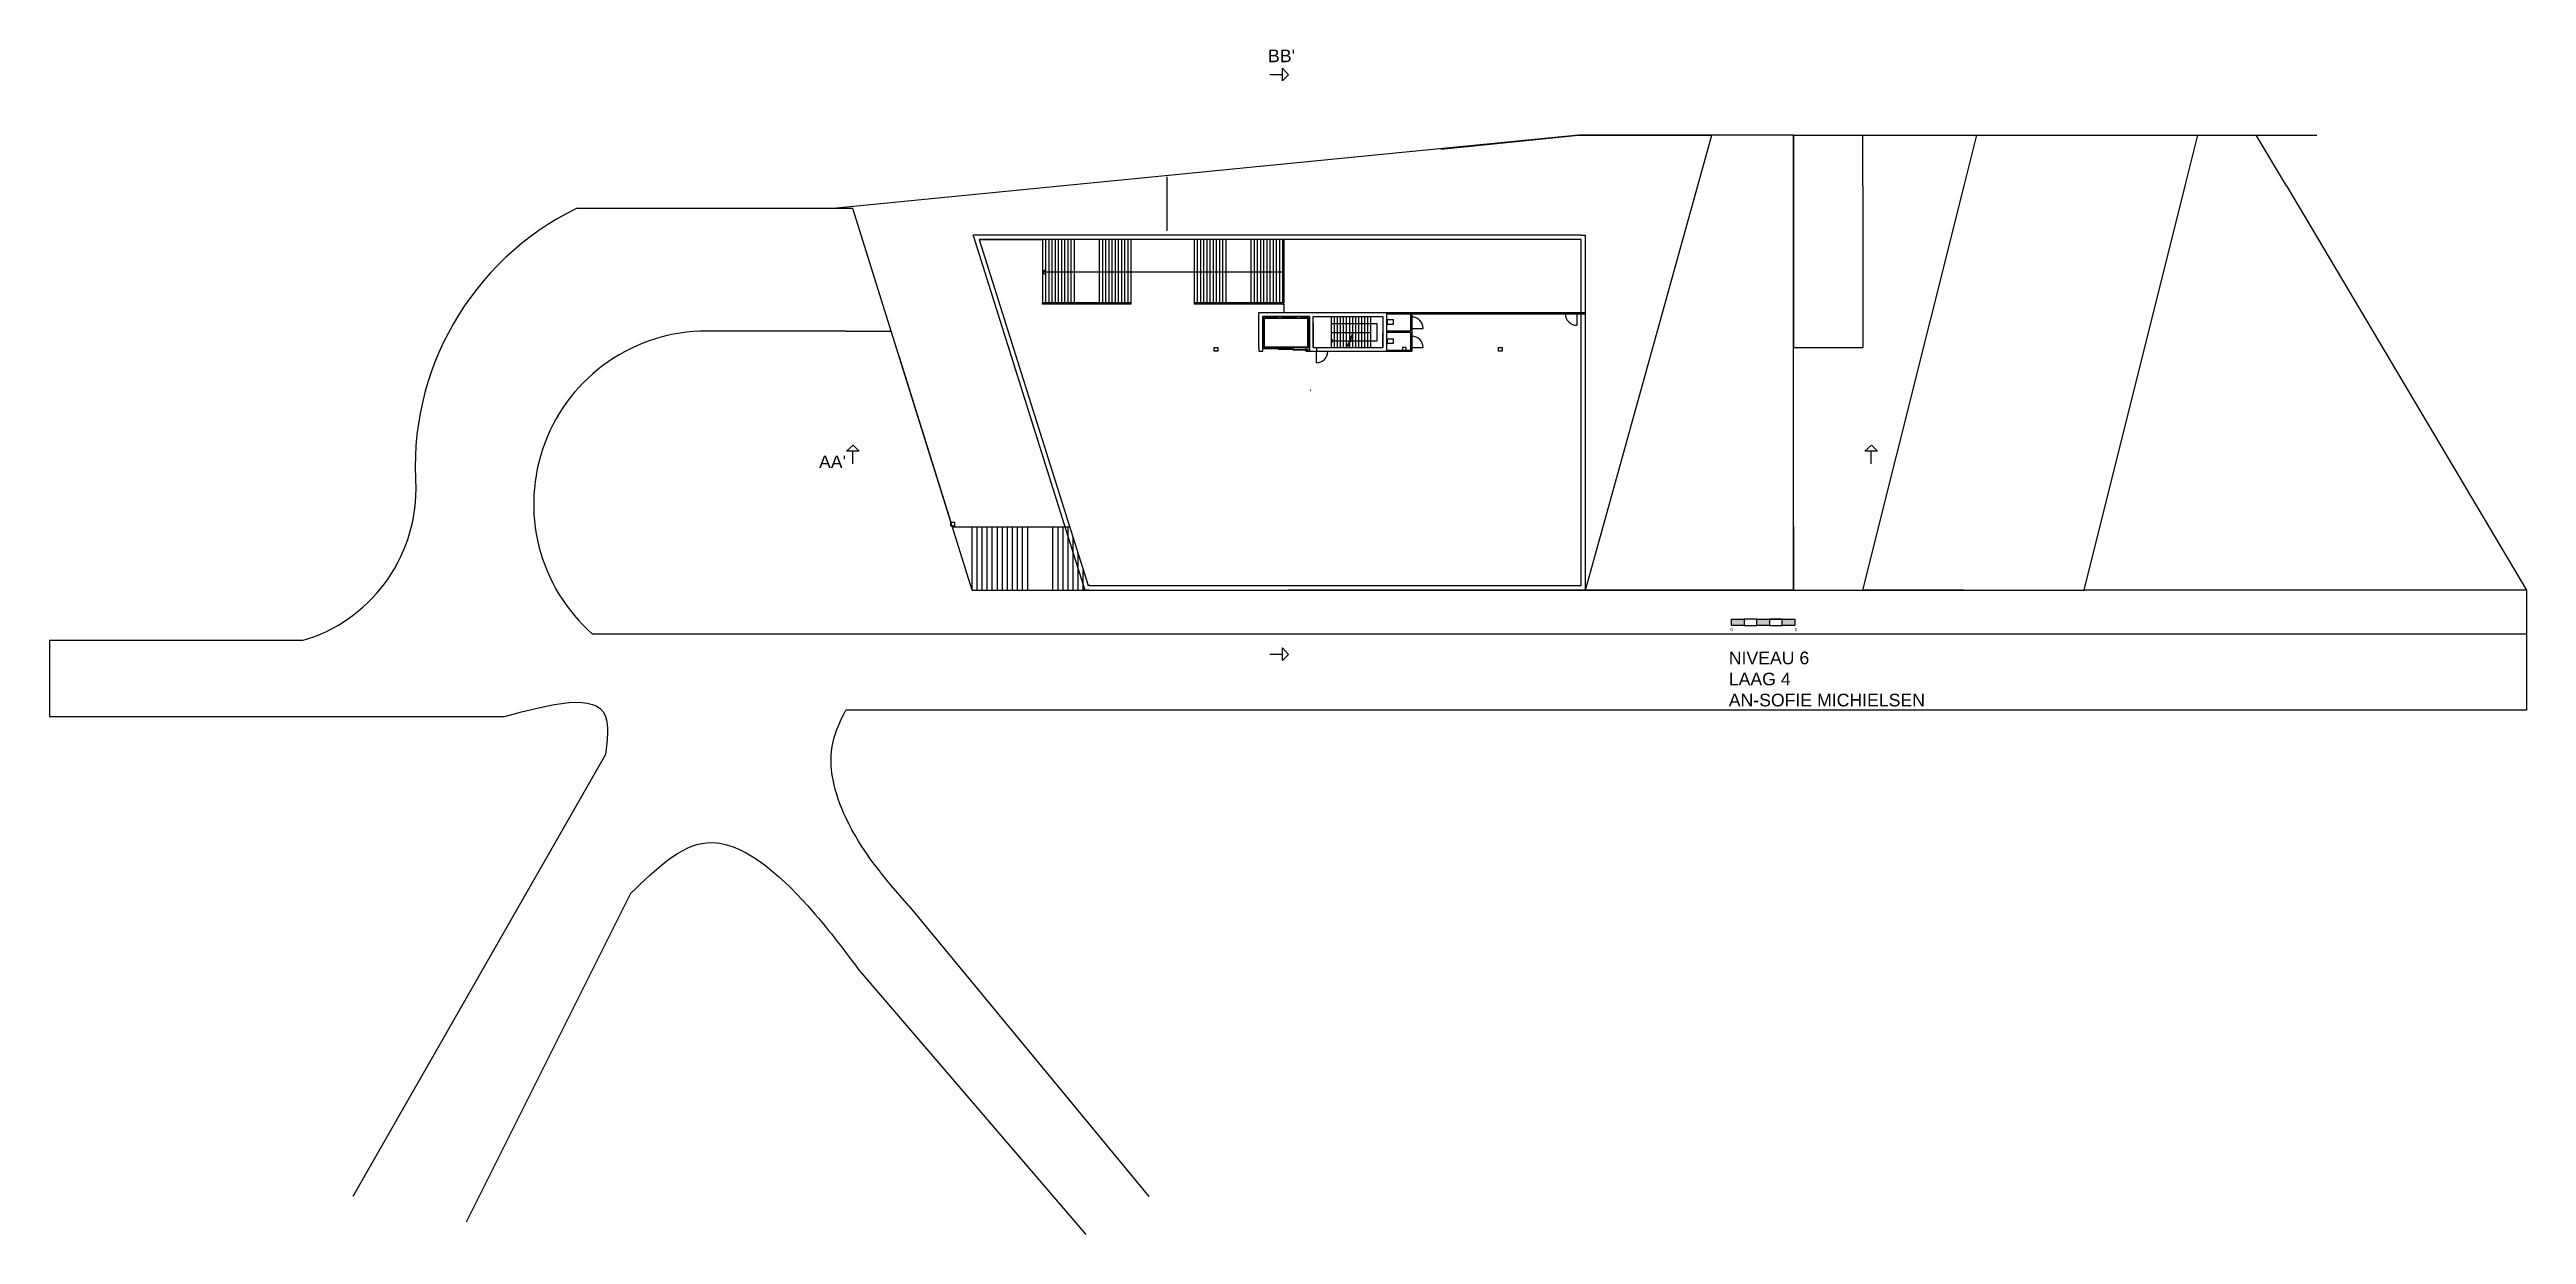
# Model space of a CAD drawing. Header units: millimetres. Extents: x -5657 to 14604, y -1609 to 2067.
# Drawn here: x 10254 to 12214, y 973 to 1911 of the extents above; entities that cross this region are included whole.
import ezdxf

# ---------------------------------------------------------------- set-up
doc = ezdxf.new("R2010")
doc.units = ezdxf.units.MM
doc.linetypes.add('ACAD_ISO02W100', pattern=[15, 12, -3])
doc.layers.get('0').update_dxf_attribs({"color": 4})
for name, color, linetype in [('gelijkvloers', 80, 'Continuous'), ('laag 3', 20, 'Continuous'), ('laag 4.1', 10, 'Continuous'), ('laag 4.2', 12, 'Continuous'), ('str palen', 220, 'Continuous')]:
    doc.layers.add(name, color=color, linetype=linetype)
doc.styles.get("Standard").update_dxf_attribs({"font": 'arial.ttf'})

msp = doc.modelspace()

# ---------------------------------------------------------------- texts
at = {"linetype": 'Continuous', "char_height": 2.5, "attachment_point": 1}
for s, width, insert in [('0', 4, (11584, 1453)), ('5', 9, (11635, 1453))]:
    msp.add_mtext_dynamic_manual_height_columns(s, width=width, gutter_width=12.5, heights=[0], dxfattribs=dict(at, insert=insert))
at = {"layer": 'gelijkvloers', "linetype": 'Continuous', "ltscale": 2, "insert": (11582.8, 1434.3), "char_height": 10, "attachment_point": 1}
msp.add_mtext_dynamic_manual_height_columns('NIVEAU 6\\PLAAG 4\\PAN-SOFIE MICHIELSEN', width=323, gutter_width=12.5, heights=[0], dxfattribs=at)
at = {"layer": 'str palen', "linetype": 'ACAD_ISO02W100', "char_height": 10, "attachment_point": 1}
for s, width, insert in [("BB'", 43.244, (11218.2, 1910.8)), ("AA'", 46.334, (10862.9, 1589.5))]:
    msp.add_mtext_dynamic_manual_height_columns(s, width=width, gutter_width=12.5, heights=[0], dxfattribs=dict(at, insert=insert))

# ---------------------------------------------------------------- hatches: boundary and pattern name
at = {"linetype": 'Continuous', "transparency": 33554539}
h = msp.add_hatch(color=256, dxfattribs=at)
h.dxf.hatch_style = 1
h.paths.add_polyline_path([(11595, 1460), (11585, 1460), (11585, 1455), (11595, 1455)])
h.paths.add_polyline_path([(11615, 1460), (11605, 1460), (11605, 1455), (11615, 1455)])
h.paths.add_polyline_path([(11635, 1460), (11625, 1460), (11625, 1455), (11635, 1455)])

# ---------------------------------------------------------------- linework, layer by layer
at = {"linetype": 'Continuous'}
for p, q in [((11464, 1843), (10874, 1785)), ((11464, 1843), (10874, 1785)), ((11634, 1843), (11464, 1843)), ((11634, 1483), (11634, 1843)), ((11634, 1843), (12048, 1843)), ((11634, 1483), (11634, 1843)), ((11634, 1843), (11634, 1796)), ((11634, 1843), (11634, 1796)), ((11689, 1803), (11689, 1843)), ((11769, 1803), (11779, 1843)), ((11944, 1803), (11954, 1843)), ((12024, 1803), (12000.2, 1843)), ((10889.6, 1785), (10671, 1785)), ((10984, 1483), (10889.6, 1785)), ((11634, 1796), (11634, 1796)), ((11634, 1796), (11634, 1717)), ((11689, 1803), (11689, 1675)), ((11634, 1717), (11634, 1675)), ((11634, 1603.7), (11634, 1678.7)), ((11634, 1675), (11689, 1675)), ((11634, 1533.7), (11634, 1603.7)), ((11634, 1533.7), (11634, 1483)), ((10984, 1483), (11077, 1483)), ((10984, 1483), (11634, 1483)), ((11077, 1483), (11155, 1483)), ((11155, 1483), (11175, 1483)), ((11175, 1483), (11251, 1483)), ((11342, 1483), (11234, 1483)), ((11428, 1483), (11342, 1483)), ((11558, 1483), (11428, 1483)), ((11634, 1483), (11558, 1483)), ((11558, 1483), (11558, 1483)), ((11634, 1483), (11864, 1483)), ((11585, 1455), (11585, 1460)), ((11585, 1460), (11595, 1460)), ((11595, 1455), (11585, 1455)), ((11605, 1460), (11595, 1460)), ((11595, 1460), (11595, 1455)), ((11595, 1460), (11595, 1455)), ((11595, 1455), (11605, 1455)), ((11605, 1455), (11605, 1460)), ((11605, 1460), (11635, 1460)), ((11615, 1455), (11605, 1455)), ((11625, 1460), (11615, 1460)), ((11615, 1460), (11615, 1455)), ((11615, 1455), (11625, 1455)), ((11625, 1455), (11625, 1460)), ((11635, 1455), (11625, 1455)), ((11635, 1460), (11635, 1455))]:
    msp.add_line(p, q, dxfattribs=at)
for p, q in [((11634, 1483), (11634, 1803)), ((11689, 1483), (11769, 1803)), ((11864, 1483), (11944, 1803)), ((12024, 1803), (12214, 1483)), ((10884, 1688), (10774, 1688)), ((10884, 1688), (10919.9, 1688)), ((10926.1, 1668.4), (10944.5, 1609.2)), ((10944.5, 1609.2), (10967.2, 1536.7)), ((10984, 1483), (11634, 1483)), ((11769, 1483), (11689, 1483)), ((11944, 1483), (11864, 1483)), ((12214, 1483), (11864, 1483)), ((12214, 1483), (12214, 1448)), ((10454, 1443), (10254, 1443)), ((10254, 1443), (10254, 1383)), ((10884, 1448), (10684, 1448)), ((12214, 1448), (10884, 1448)), ((12214, 1448), (12214, 1388)), ((10254, 1383), (10614, 1383)), ((12214, 1388), (10884, 1388)), ((10694, 1353), (10494, 1003)), ((10584, 983), (10714, 1243)), ((10934, 1233), (11124, 1003)), ((10894, 1183), (11074, 973))]:
    msp.add_line(p, q)
msp.add_arc((10771.1, 1580.4), 227.8, 116.0683, 184.3864, dxfattribs=at)
for centre, radius, start, end in [((10774, 1551.1), 136.9, 90, 228.8879), ((10419, 1563), 125, 286.2602, 0)]:
    msp.add_arc(centre, radius, start, end)
for points in [[(10614, 1383), (10694, 1383), (10694, 1353)], [(10934, 1233), (10884, 1303), (10874, 1363), (10884, 1388)], [(10714, 1243), (10774, 1283), (10854, 1233), (10894, 1183)]]:
    msp.add_spline(points, degree=3)
at = {"layer": 'gelijkvloers', "linetype": 'Continuous'}
for p, q in [((10984, 1483), (10984, 1533)), ((10988, 1483), (10988, 1533)), ((10992, 1483), (10992, 1533)), ((10996, 1483), (10996, 1533)), ((11000, 1483), (11000, 1533)), ((11004, 1483), (11004, 1533)), ((11008, 1483), (11008, 1533)), ((11012, 1483), (11012, 1533)), ((11016, 1483), (11016, 1533)), ((11020, 1483), (11020, 1533)), ((11024, 1483), (11024, 1533)), ((11028, 1483), (11028, 1533)), ((11048, 1483), (11048, 1533)), ((11052, 1483), (11052, 1533)), ((11056, 1483), (11056, 1533)), ((11060, 1483), (11060, 1533)), ((11064, 1483), (11064, 1524.3)), ((11064, 1483), (11064, 1524.3)), ((11068, 1483), (11068, 1511.6)), ((11072, 1483), (11072, 1498.9))]:
    msp.add_line(p, q, dxfattribs=at)
at = {"layer": 'laag 3', "linetype": 'Continuous'}
for p, q in [((11409.5, 1837.5), (11464, 1843)), ((11464, 1843), (11569.5, 1843)), ((11469.5, 1483), (11569.5, 1843)), ((11355, 1832), (11409.5, 1837.5)), ((11138.4, 1767.4), (11138.4, 1810.1)), ((10968.4, 1533), (11061.3, 1533))]:
    msp.add_line(p, q, dxfattribs=at)
at = {"layer": 'laag 4.1', "linetype": 'Continuous'}
for p, q in [((10988.6, 1763.9), (10984.9, 1763.9)), ((10985.2, 1762.9), (10984.9, 1763.9)), ((11466, 1763.9), (11469.5, 1763.9)), ((11077, 1483), (11073.3, 1483)), ((11077, 1486.5), (11075.9, 1486.5)), ((11469.5, 1483), (11466, 1483))]:
    msp.add_line(p, q, dxfattribs=at)
at = {"layer": 'laag 4.2', "linetype": 'Continuous'}
for p, q in [((10985.2, 1762.9), (11073.3, 1483)), ((11466, 1763.9), (10988.6, 1763.9)), ((10989.7, 1760.4), (11075.9, 1486.5)), ((11466, 1760.4), (10989.7, 1760.4)), ((10989.7, 1760.4), (11039.7, 1760.4)), ((11039.7, 1760.4), (11039.7, 1710.4)), ((11042.2, 1760.4), (11042.2, 1710.4)), ((11044.7, 1760.4), (11044.7, 1710.4)), ((11047.2, 1760.4), (11047.2, 1710.4)), ((11049.7, 1760.4), (11049.7, 1710.4)), ((11052.2, 1760.4), (11052.2, 1710.4)), ((11054.7, 1760.4), (11054.7, 1710.4)), ((11057.2, 1760.4), (11057.2, 1710.4)), ((11059.7, 1760.4), (11059.7, 1710.4)), ((11062.2, 1760.4), (11062.2, 1710.4)), ((11064.7, 1760.4), (11064.7, 1710.4)), ((11084.7, 1760.4), (11084.7, 1710.4)), ((11084.7, 1760.4), (11084.7, 1710.4)), ((11087.2, 1760.4), (11087.2, 1710.4)), ((11089.7, 1760.4), (11089.7, 1710.4)), ((11092.2, 1760.4), (11092.2, 1710.4)), ((11094.7, 1760.4), (11094.7, 1710.4)), ((11097.2, 1760.4), (11097.2, 1710.4)), ((11099.7, 1760.4), (11099.7, 1710.4)), ((11102.2, 1760.4), (11102.2, 1710.4)), ((11104.7, 1760.4), (11104.7, 1710.4)), ((11107.2, 1760.4), (11107.2, 1710.4)), ((11109.7, 1760.4), (11109.7, 1710.4)), ((11159.7, 1760.4), (11159.7, 1710.4)), ((11159.7, 1760.4), (11159.7, 1710.4)), ((11159.7, 1760.4), (11159.7, 1710.4)), ((11162.2, 1760.4), (11162.2, 1710.4)), ((11164.7, 1760.4), (11164.7, 1710.4)), ((11167.2, 1760.4), (11167.2, 1710.4)), ((11169.7, 1760.4), (11169.7, 1710.4)), ((11172.2, 1760.4), (11172.2, 1710.4)), ((11174.7, 1760.4), (11174.7, 1710.4)), ((11177.2, 1760.4), (11177.2, 1710.4)), ((11179.7, 1760.4), (11179.7, 1710.4)), ((11182.2, 1760.4), (11182.2, 1710.4)), ((11184.7, 1760.4), (11184.7, 1710.4)), ((11204.7, 1760.4), (11204.7, 1710.4)), ((11204.7, 1760.4), (11204.7, 1710.4)), ((11204.7, 1760.4), (11204.7, 1710.4)), ((11204.7, 1760.4), (11204.7, 1710.4)), ((11207.2, 1760.4), (11207.2, 1710.4)), ((11209.7, 1760.4), (11209.7, 1710.4)), ((11212.2, 1760.4), (11212.2, 1710.4)), ((11214.7, 1760.4), (11214.7, 1710.4)), ((11217.2, 1760.4), (11217.2, 1710.4)), ((11219.7, 1760.4), (11219.7, 1710.4)), ((11222.2, 1760.4), (11222.2, 1710.4)), ((11224.7, 1760.4), (11224.7, 1710.4)), ((11227.2, 1760.4), (11227.2, 1710.4)), ((11229.7, 1760.4), (11229.7, 1710.4)), ((11230.7, 1760.4), (11230.7, 1710.4)), ((11466, 1486.5), (11466, 1760.4)), ((11469.5, 1483), (11469.5, 1763.9)), ((11039.7, 1734.6), (11041.5, 1736.3)), ((11041.5, 1736.3), (11039.7, 1734.6)), ((11229.7, 1734.6), (11039.7, 1734.6)), ((11039.7, 1734.6), (11041.6, 1732.9)), ((11039.7, 1709.4), (11039.7, 1710.4)), ((11109.7, 1710.4), (11039.7, 1710.4)), ((11109.7, 1709.4), (11039.7, 1709.4)), ((11109.7, 1710.4), (11109.7, 1709.4)), ((11229.7, 1710.4), (11159.7, 1710.4)), ((11159.7, 1710.4), (11159.7, 1709.4)), ((11229.7, 1709.4), (11159.7, 1709.4)), ((11229.7, 1709.4), (11230.7, 1709.4)), ((11230.7, 1709.4), (11230.7, 1710.4)), ((11230.7, 1709.4), (11230.7, 1702.6)), ((11211, 1675), (11211, 1702.6)), ((11211, 1699.6), (11211, 1702.6)), ((11211, 1702.6), (11312, 1702.6)), ((11214, 1694.6), (11214, 1699.6)), ((11214, 1694.6), (11214, 1699.6)), ((11251, 1699.6), (11214, 1699.6)), ((11214, 1699.6), (11214, 1675)), ((11214, 1675), (11214, 1694.6)), ((11214, 1675), (11214, 1694.6)), ((11215, 1675), (11215, 1698.6)), ((11215, 1698.6), (11250, 1698.6)), ((11215.5, 1675.5), (11215.5, 1698.1)), ((11215.5, 1698.1), (11249.5, 1698.1)), ((11249.5, 1698.1), (11249.5, 1675.5)), ((11250, 1698.6), (11250, 1675)), ((11251, 1675), (11251, 1699.6)), ((11251, 1675), (11251, 1699.6)), ((11251, 1675), (11251, 1699.6)), ((11251, 1675), (11251, 1699.6)), ((11251, 1699.6), (11251, 1675)), ((11251, 1675), (11251, 1699.6)), ((11251, 1675), (11251, 1699.6)), ((11254, 1694.6), (11254, 1699.6)), ((11254, 1675), (11254, 1699.6)), ((11254, 1675), (11254, 1699.6)), ((11254, 1675), (11254, 1699.6)), ((11254, 1699.6), (11254, 1699.6)), ((11254, 1699.6), (11309, 1699.6)), ((11254, 1694.6), (11254, 1675)), ((11268.4, 1675), (11268.4, 1699.6)), ((11304.5, 1693.8), (11268.4, 1693.8)), ((11299.6, 1686.6), (11268.4, 1686.6)), ((11270.8, 1675), (11270.8, 1699.6)), ((11273.2, 1675), (11273.2, 1699.6)), ((11275.6, 1675), (11275.6, 1699.6)), ((11278, 1675), (11278, 1699.6)), ((11280.4, 1675), (11280.4, 1699.6)), ((11282.8, 1675), (11282.8, 1699.6)), ((11285.2, 1675), (11285.2, 1699.6)), ((11287.6, 1675), (11287.6, 1699.6)), ((11290, 1675), (11290, 1699.6)), ((11292.4, 1675), (11292.4, 1699.6)), ((11294.8, 1675), (11294.8, 1699.6)), ((11297.2, 1675), (11297.2, 1699.6)), ((11299.6, 1675), (11299.6, 1699.6)), ((11304.5, 1680.4), (11304.5, 1693.8)), ((11309, 1699.6), (11309, 1675)), ((11309, 1675), (11309, 1686.6)), ((11312, 1702.6), (11312, 1675)), ((11312, 1702.6), (11332, 1702.6)), ((11312, 1701.6), (11331, 1701.6)), ((11312, 1697.1), (11312, 1693.5)), ((11312, 1697.1), (11317.4, 1697.1)), ((11312, 1693.5), (11317.4, 1693.5)), ((11331, 1687.8), (11312, 1687.8)), ((11331, 1686.8), (11312, 1686.8)), ((11312.6, 1697.1), (11312.6, 1693.5)), ((11317.4, 1693.5), (11317.4, 1697.1)), ((11331, 1701.6), (11331, 1687.8)), ((11331, 1701.6), (11469.5, 1701.6)), ((11331, 1686.8), (11331, 1673)), ((11332, 1702.6), (11332, 1672)), ((11332, 1702.6), (11469.5, 1702.6)), ((11332, 1690.1), (11341, 1690.1)), ((11462.5, 1701.6), (11462.5, 1692.6)), ((11211, 1675), (11211, 1672)), ((11211, 1672), (11214, 1672)), ((11214, 1672), (11214, 1675)), ((11215, 1675), (11250, 1675)), ((11215, 1674.5), (11226.6, 1674.5)), ((11215, 1674), (11215, 1674.5)), ((11226.6, 1674), (11215, 1674)), ((11215.5, 1675.5), (11249.5, 1675.5)), ((11226.6, 1674.5), (11226.6, 1674)), ((11226.6, 1674), (11238.2, 1674)), ((11226.6, 1673.5), (11226.6, 1674)), ((11238.2, 1673.5), (11226.6, 1673.5)), ((11238.2, 1674), (11238.2, 1673.5)), ((11238.2, 1673.5), (11249.8, 1673.5)), ((11238.2, 1673), (11238.2, 1673.5)), ((11249.8, 1673), (11238.2, 1673)), ((11249.8, 1673.5), (11249.8, 1673)), ((11251, 1675), (11251, 1672)), ((11251, 1672), (11312, 1672)), ((11254, 1675), (11309, 1675)), ((11256.5, 1675), (11256.5, 1671.9)), ((11256.5, 1662.9), (11256.5, 1671.9)), ((11269.4, 1681.2), (11268.4, 1680.4)), ((11268.4, 1680.4), (11304.5, 1680.4)), ((11268.4, 1680.4), (11269.4, 1679.4)), ((11283.1, 1680.4), (11283.9, 1681.3)), ((11283.9, 1681.3), (11283.1, 1680.4)), ((11283.1, 1680.4), (11284, 1679.6)), ((11312, 1681.9), (11312, 1678.3)), ((11312, 1681.9), (11317.4, 1681.9)), ((11312, 1678.3), (11317.4, 1678.3)), ((11312, 1675), (11312, 1672)), ((11312, 1673), (11331, 1673)), ((11312, 1672), (11332, 1672)), ((11312.6, 1681.9), (11312.6, 1678.3)), ((11317.4, 1678.3), (11317.4, 1681.9)), ((11332, 1674.9), (11341, 1674.9)), ((11251.5, 1641.2), (11252, 1641.2)), ((10967.2, 1536.7), (10970.2, 1536.7)), ((10967.2, 1533.7), (10967.2, 1536.7)), ((10970.2, 1533.7), (10967.2, 1533.7)), ((10970.2, 1536.7), (10970.2, 1533.7)), ((11077, 1486.5), (11466, 1486.5)), ((11077, 1483), (11466, 1483))]:
    msp.add_line(p, q, dxfattribs=at)
at = {"layer": 'laag 4.2', "linetype": 'ACAD_ISO02W100'}
for p, q in [((11214, 1699.6), (11251, 1699.6)), ((11285.2, 1686.6), (11280.4, 1675)), ((11285.6, 1686.6), (11280.8, 1675))]:
    msp.add_line(p, q, dxfattribs=at)
at = {"layer": 'laag 4.2', "linetype": 'Continuous'}
for centre, start, end in [((11332, 1690.1), 0, 90), ((11462.5, 1701.6), 180, 270), ((11256.5, 1671.9), 270, 0), ((11332, 1674.9), 0, 90)]:
    msp.add_arc(centre, 9, start, end, dxfattribs=at)
at = {"layer": 'str palen', "linetype": 'ACAD_ISO02W100'}
for p, q in [((11219.6, 1891.1), (11229.6, 1891.1)), ((11229.6, 1891.1), (11229.6, 1896.1)), ((11229.6, 1896.1), (11234.4, 1890.9)), ((11229.6, 1886.1), (11229.6, 1891.1)), ((11234.4, 1890.9), (11229.6, 1886.1)), ((10884.6, 1593), (10889.8, 1597.8)), ((10889.6, 1593), (10884.6, 1593)), ((10889.6, 1583), (10889.6, 1593)), ((10894.6, 1593), (10889.6, 1593)), ((10889.8, 1597.8), (10894.6, 1593)), ((11690.5, 1593), (11695.7, 1597.8)), ((11695.5, 1593), (11690.5, 1593)), ((11695.5, 1583), (11695.5, 1593)), ((11700.5, 1593), (11695.5, 1593)), ((11695.7, 1597.8), (11700.5, 1593)), ((11219.6, 1432.2), (11229.6, 1432.2)), ((11229.6, 1432.2), (11229.6, 1437.2)), ((11229.6, 1437.2), (11234.4, 1432.1)), ((11229.6, 1427.2), (11229.6, 1432.2)), ((11234.4, 1432.1), (11229.6, 1427.2))]:
    msp.add_line(p, q, dxfattribs=at)
at = {"layer": 'str palen', "linetype": 'Continuous'}
for p, q in [((11175.5, 1675), (11178.5, 1675)), ((11175.5, 1672), (11175.5, 1675)), ((11178.5, 1672), (11175.5, 1672)), ((11178.5, 1675), (11178.5, 1672)), ((11251, 1675), (11248, 1675)), ((11248, 1675), (11248, 1672)), ((11248, 1672), (11251, 1672)), ((11251, 1672), (11251, 1675)), ((11327.5, 1675), (11324.5, 1675)), ((11324.5, 1675), (11324.5, 1672)), ((11324.5, 1672), (11327.5, 1672)), ((11327.5, 1672), (11327.5, 1675)), ((11400.5, 1675), (11403.5, 1675)), ((11400.5, 1672), (11400.5, 1675)), ((11403.5, 1672), (11400.5, 1672)), ((11403.5, 1675), (11403.5, 1672))]:
    msp.add_line(p, q, dxfattribs=at)

msp.set_redraw_order([(e.dxf.handle, doc.entitydb.next_handle()) for e in msp.query("TEXT MTEXT ATTDEF DIMENSION ARC_DIMENSION")])  # texts and dimensions are drawn at this point

doc.saveas('drawing.dxf')
